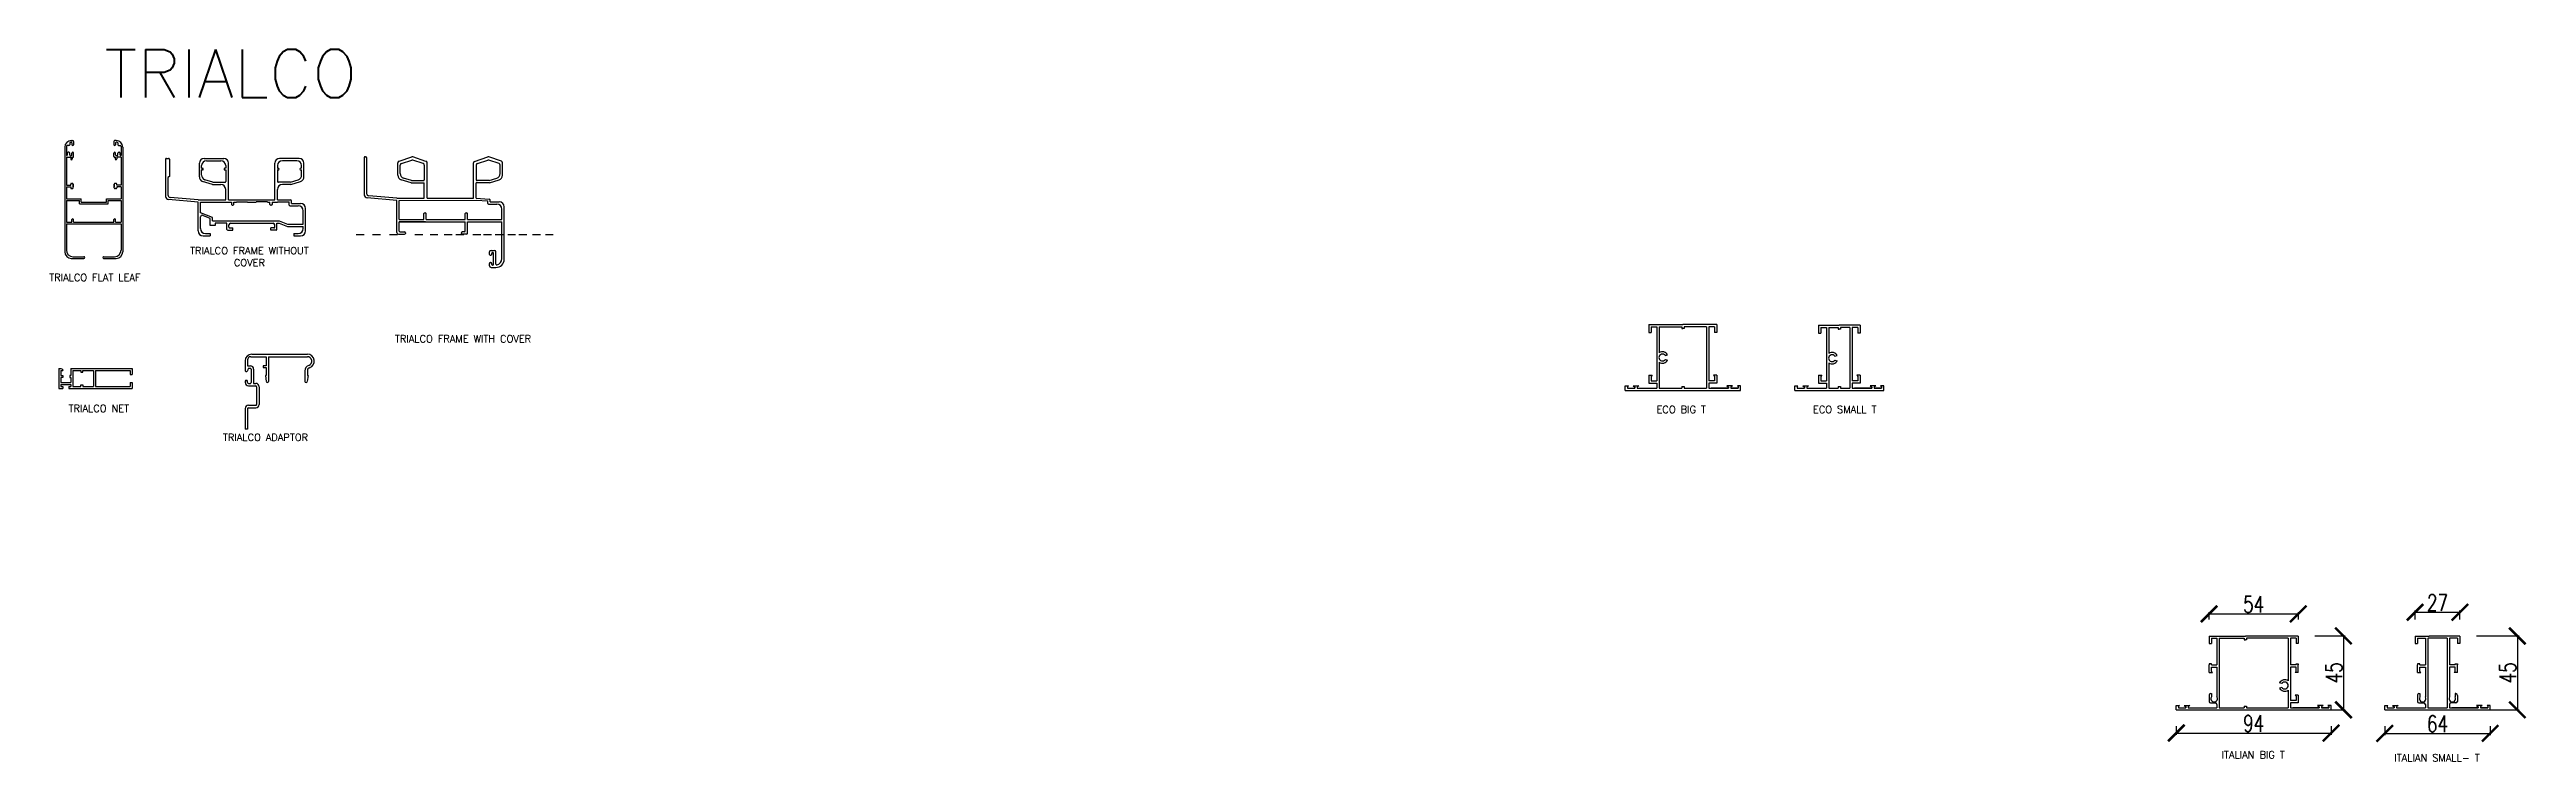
# Model space of a CAD drawing. Header units: millimetres. Extents: x -27371 to -844, y 11365 to 35579.
# Drawn here: x -6557 to -5053, y 14264 to 14696 of the extents above; entities that cross this region are included whole.
import ezdxf

# ---------------------------------------------------------------- set-up
doc = ezdxf.new("R2010")
doc.units = ezdxf.units.MM
doc.layers.get('Defpoints').update_dxf_attribs({"color": 140})
doc.styles.add('Annotative', font='romans.shx')
doc.styles.add('Arch-Dim', font='romans.shx', dxfattribs={"width": 0.75})
doc.dimstyles.new('Annotative-UK', dxfattribs={"dimscale": 0, "dimtxt": 2.5, "dimasz": 1.5, "dimexe": 1.5, "dimexo": 1.5, "dimgap": 0.8, "dimtad": 1, "dimdec": 0, "dimdsep": 46, "dimtxsty": 'Arch-Dim', "dimblk": 'ARCHTICK', "dimcen": 2.5, "dimadec": 1, "dimazin": 2, "dimtfac": 1, "dimtdec": 0, "dimtix": 1, "dimtmove": 2, "dimatfit": 3, "dimfxl": 1, "dimtolj": 1, "dimtzin": 0, "dimarcsym": 0})

msp = doc.modelspace()

# ---------------------------------------------------------------- texts
at = {"attachment_point": 1, "style": 'Annotative'}
for s, insert, char_height, width in [('TRIALCO', (-6523.84, 14696.1), 29.141, 211.0177), ('\\pxqc;TRIALCO FRAME WITHOUT COVER', (-6479.48, 14576.25), 4.3687, 87.4119), ('TRIALCO FLAT LEAF', (-6557.34, 14559.96), 4.3687, 80.0299), ('\\pxqc;TRIALCO FRAME WITH COVER', (-6349.74, 14522.74), 4.3687, 87.4119), ('TRIALCO NET', (-6545.56, 14480.5), 4.3687, 50.1369), ('ECO BIG T', (-5581.34, 14479.87), 4.369, 50.1369), ('ECO SMALL T', (-5486.34, 14479.87), 4.3687, 50.1369), ('TRIALCO ADAPTOR', (-6451.84, 14462.96), 4.3687, 87.4119), ('ITALIAN BIG T', (-5238.23, 14270.3), 4.3687, 50.1369), ('ITALIAN SMALL- T', (-5133.34, 14268.44), 4.3687, 72.623)]:
    msp.add_mtext(s, dxfattribs=dict(at, insert=insert, char_height=char_height, width=width))

# ---------------------------------------------------------------- blocks, each defined once
blk = doc.blocks.new('trialco leaf')
at = {"color": 3}
for p, q in [((-26.3, 0), (-25.4, 0)), ((0.9, 0), (0, 0)), ((-30.3, -4), (-30.3, -67.5)), ((-29.3, -3.55), (-29.3, -9.19)), ((-29.3, -10.2), (-29.3, -27.1)), ((-29.3, -10.2), (-26.7, -10.2)), ((-27.8, -3.05), (-28.8, -3.05)), ((-28.7, -8.7), (-28.7, -7.65)), ((-27.8, -7.15), (-28.2, -7.15)), ((-27.3, -1.5), (-27.3, -2.55)), ((-27.3, -8.7), (-27.3, -7.65)), ((-26.8, -1), (-26.4, -1)), ((-26.8, -9.2), (-26.4, -9.2)), ((-26.7, -10.2), (-26.7, -11.2)), ((-26.2, -11.7), (-26.2, -11.7)), ((-25.9, -1.5), (-25.9, -2.55)), ((-25.9, -8.7), (-25.9, -7.65)), ((-25.7, -10.2), (-25.4, -10.2)), ((-25.7, -10.2), (-25.7, -11.2)), ((-25.4, -3.05), (-25.4, -3.05)), ((-25.4, -7.15), (-25.4, -7.15)), ((-24.9, -0.5), (-24.9, -2.55)), ((-24.9, -9.7), (-24.9, -7.65)), ((-0.5, -0.5), (-0.5, -2.55)), ((-0.5, -9.7), (-0.5, -7.65)), ((0, -3.05), (0, -3.05)), ((0, -7.15), (0, -7.15)), ((0.3, -10.2), (0, -10.2)), ((0.3, -10.2), (0.3, -11.2)), ((0.5, -1.5), (0.5, -2.55)), ((0.5, -8.7), (0.5, -7.65)), ((0.8, -11.7), (0.8, -11.7)), ((1.4, -1), (1, -1)), ((1.4, -9.2), (1, -9.2)), ((3.9, -10.2), (1.3, -10.2)), ((1.3, -10.2), (1.3, -11.2)), ((1.9, -1.5), (1.9, -2.55)), ((1.9, -8.7), (1.9, -7.65)), ((2.4, -3.05), (3.4, -3.05)), ((2.4, -7.15), (2.8, -7.15)), ((3.3, -8.7), (3.3, -7.65)), ((3.9, -3.55), (3.9, -9.19)), ((3.9, -10.2), (3.9, -27.1)), ((4.9, -4), (4.9, -67.5)), ((-29.3, -27.1), (-26.7, -27.1)), ((-29.3, -28.1), (-29.3, -35.4)), ((-29.3, -28.1), (-26.7, -28.1)), ((-26.7, -27.1), (-26.7, -26.5)), ((-26.7, -28.1), (-26.7, -28.7)), ((-26.2, -26), (-25.7, -26)), ((-26.2, -29.2), (-25.7, -29.2)), ((-25.2, -26.5), (-25.2, -28.1)), ((-25.2, -28.7), (-25.2, -26.5)), ((-0.2, -26.5), (-0.2, -28.1)), ((-0.2, -28.7), (-0.2, -26.5)), ((0.8, -26), (0.3, -26)), ((0.8, -29.2), (0.3, -29.2)), ((1.3, -27.1), (1.3, -26.5)), ((3.9, -27.1), (1.3, -27.1)), ((3.9, -28.1), (1.3, -28.1)), ((1.3, -28.1), (1.3, -28.7)), ((3.9, -28.1), (3.9, -35.4)), ((-29.3, -35.4), (-20.4, -35.4)), ((-29.3, -36.4), (-29.3, -49.5)), ((-29.3, -36.4), (-21.4, -36.4)), ((-21.4, -38.4), (-21.4, -36.4)), ((-21.4, -38.4), (-4, -38.4)), ((-20.4, -37.4), (-20.4, -35.4)), ((-20.4, -37.4), (-5, -37.4)), ((-5, -35.4), (3.9, -35.4)), ((-5, -37.4), (-5, -35.4)), ((-4, -36.4), (3.9, -36.4)), ((-4, -38.4), (-4, -36.4)), ((3.9, -36.4), (3.9, -49.5)), ((-29.3, -49.5), (-26, -49.5)), ((-29.3, -50.5), (-29.3, -66.5)), ((-29.3, -50.5), (3.9, -50.5)), ((-26, -49.5), (-26, -48)), ((-25.5, -47.5), (-25.5, -47.5)), ((-25, -49.5), (-25, -48)), ((-25, -49.5), (-0.4, -49.5)), ((-0.4, -49.5), (-0.4, -48)), ((0.1, -47.5), (0.1, -47.5)), ((0.6, -49.5), (0.6, -48)), ((0.6, -49.5), (3.9, -49.5)), ((3.9, -50.5), (3.9, -66.5)), ((-26.3, -71.5), (-18.7, -71.5)), ((-25.3, -70.5), (-18.7, -70.5)), ((-18.2, -71), (-18.2, -71)), ((-7.2, -71), (-7.2, -71)), ((-6.7, -70.5), (-0.1, -70.5)), ((-6.7, -71.5), (0.9, -71.5))]:
    blk.add_line(p, q, dxfattribs=at)
for centre, radius, start, end in [((-26.3, -4), 4, 90, 180), ((-25.4, -0.5), 0.5, 0, 90), ((0, -0.5), 0.5, 90, 180), ((0.9, -4), 4, 0, 90), ((-28.8, -3.55), 0.5, 90, 180), ((-29.2, -8.7), 0.5, 258.46304, 0), ((-28.2, -7.65), 0.5, 90, 180), ((-27.8, -2.55), 0.5, 270, 0), ((-27.8, -7.65), 0.5, 0, 90), ((-26.8, -1.5), 0.5, 90, 180), ((-26.8, -8.7), 0.5, 180, 270), ((-26.2, -11.2), 0.5, 180, 270), ((-26.4, -1.5), 0.5, 0, 90), ((-26.4, -8.7), 0.5, 270, 0), ((-26.2, -11.2), 0.5, 270, 0), ((-25.4, -2.55), 0.5, 180, 270), ((-25.4, -7.65), 0.5, 90, 180), ((-25.4, -2.55), 0.5, 270, 0), ((-25.4, -7.65), 0.5, 0, 90), ((-25.4, -9.7), 0.5, 270, 0), ((0, -2.55), 0.5, 180, 270), ((0, -7.65), 0.5, 90, 180), ((0, -9.7), 0.5, 180, 270), ((0, -2.55), 0.5, 270, 0), ((0, -7.65), 0.5, 0, 90), ((0.8, -11.2), 0.5, 180, 270), ((1, -1.5), 0.5, 90, 180), ((1, -8.7), 0.5, 180, 270), ((0.8, -11.2), 0.5, 270, 0), ((1.4, -1.5), 0.5, 0, 90), ((1.4, -8.7), 0.5, 270, 0), ((2.4, -2.55), 0.5, 180, 270), ((2.4, -7.65), 0.5, 90, 180), ((2.8, -7.65), 0.5, 0, 90), ((3.8, -8.7), 0.5, 180, 281.53696), ((3.4, -3.55), 0.5, 0, 90), ((-26.2, -26.5), 0.5, 90, 180), ((-26.2, -28.7), 0.5, 180, 270), ((-25.7, -26.5), 0.5, 0, 90), ((-25.7, -28.7), 0.5, 270, 0), ((0.3, -26.5), 0.5, 90, 180), ((0.3, -28.7), 0.5, 180, 270), ((0.8, -26.5), 0.5, 0, 90), ((0.8, -28.7), 0.5, 270, 0), ((-25.5, -48), 0.5, 90, 180), ((-25.5, -48), 0.5, 0, 90), ((0.1, -48), 0.5, 90, 180), ((0.1, -48), 0.5, 0, 90), ((-26.3, -67.5), 4, 180, 270), ((-25.3, -66.5), 4, 180, 270), ((-18.7, -71), 0.5, 0, 90), ((-18.7, -71), 0.5, 270, 0), ((-6.7, -71), 0.5, 90, 180), ((-6.7, -71), 0.5, 180, 270), ((-0.1, -66.5), 4, 270, 0), ((0.9, -67.5), 4, 270, 0)]:
    blk.add_arc(centre, radius, start, end, dxfattribs=at)
blk = doc.blocks.new('TRIALCO NET')
at = {"color": 2}
for p, q in [((-44.5, 3.6), (-44.5, -8.5)), ((-44.5, 3.6), (-43.3, 3.6)), ((-43.3, 3.6), (-42.3, 3.2)), ((-43.3, 2.4), (-43.3, -0.6)), ((-43.3, 2.4), (-42.1, 2.4)), ((-42.1, 2.6), (-42.1, 2.4)), ((-37.3, 3.6), (0, 3.6)), ((-37.3, 3.6), (-37.3, -0.6)), ((-36.1, 2.4), (-31.3, 2.4)), ((-36.1, 2.4), (-36.1, -7.3)), ((-30.1, 2.4), (-23.6, 2.4)), ((-23.6, 2.4), (-23.6, -7.3)), ((-22.4, 2.4), (-22.4, -7.3)), ((-22.4, 2.4), (-1.2, 2.4)), ((-1.2, 2.4), (-1.2, 0)), ((-1.2, 0), (0, 0)), ((0, 3.6), (0, 0)), ((-44.5, -8.5), (-42.1, -8.5)), ((-43.3, -1.8), (-43.3, -4.9)), ((-43.3, -4.9), (-37.3, -4.9)), ((-43.3, -6.1), (-43.3, -7.3)), ((-43.3, -6.1), (-37.3, -6.1)), ((-43.3, -7.3), (-42.1, -7.3)), ((-42.1, -7.3), (-42.1, -8.5)), ((-38.5, -7.3), (-37.3, -7.3)), ((-38.5, -7.3), (-38.5, -8.5)), ((-38.5, -8.5), (0, -8.5)), ((-37.3, -1.8), (-37.3, -4.9)), ((-37.3, -6.1), (-37.3, -7.3)), ((-36.1, -7.3), (-31.3, -7.3)), ((-30.1, -7.3), (-23.6, -7.3)), ((-22.4, -7.3), (-1.2, -7.3)), ((-1.2, -4.9), (-1.2, -7.3)), ((-1.2, -4.9), (0, -4.9)), ((0, -4.9), (0, -8.5))]:
    blk.add_line(p, q, dxfattribs=at)
for points in [[(-31.3, 2.4), (-31.3, 1.4), (-30.1, 1.4), (-30.1, 2.4)], [(-43.3, -0.6), (-42.1, -0.6), (-42.1, -1.8), (-43.3, -1.8)], [(-37.3, -0.6), (-38, -0.6), (-38, -1.8), (-37.3, -1.8)], [(-31.3, -7.3), (-31.3, -6.3), (-30.1, -6.3), (-30.1, -7.3)]]:
    blk.add_lwpolyline(points, dxfattribs=at)
blk.add_arc((-43.2, 2.6), 1.09, 359.3357, 33.1171, dxfattribs=at)
blk = doc.blocks.new('_ArchTick')
at = {"color": 0, "linetype": 'ByBlock', "const_width": 0.15}
blk.add_lwpolyline([(-0.5, -0.5), (0.5, 0.5)], dxfattribs=at)
blk = doc.blocks.new('*D73')
at = {"color": 0, "lineweight": -2, "ltscale": 1.3, "transparency": 16777216}
for p, q in [((-5245.8, 14350.2), (-5245.8, 14354.6)), ((-5245.8, 14353.6), (-5191.6, 14353.6)), ((-5191.6, 14350.2), (-5191.6, 14354.6))]:
    blk.add_line(p, q, dxfattribs=at)
at = {"layer": 'Defpoints', "color": 0, "ltscale": 1.3, "transparency": 16777216}
for p in [(-5191.6, 14353.6), (-5245.8, 14340.2), (-5191.6, 14340.2)]:
    blk.add_point(p, dxfattribs=at)
at = {"color": 0, "lineweight": -2, "ltscale": 1.3, "transparency": 16777216, "xscale": 10, "yscale": 10, "zscale": 10, "rotation": 180}
blk.add_blockref('_ArchTick', (-5245.8, 14353.6), dxfattribs=at)
at = {"color": 0, "lineweight": -2, "ltscale": 1.3, "transparency": 16777216, "xscale": 10, "yscale": 10, "zscale": 10}
blk.add_blockref('_ArchTick', (-5191.6, 14353.6), dxfattribs=at)
at = {"color": 0, "ltscale": 1.3, "transparency": 16777216, "insert": (-5218.7, 14359.4), "char_height": 10, "attachment_point": 5, "style": 'Arch-Dim'}
blk.add_mtext('\\A1;54', dxfattribs=at)
blk = doc.blocks.new('*D74')
at = {"color": 0, "lineweight": -2, "ltscale": 1.3, "transparency": 16777216}
for p, q in [((-5265.7, 14285.4), (-5265.7, 14280.3)), ((-5265.7, 14281.3), (-5171.7, 14281.3)), ((-5171.7, 14285.4), (-5171.7, 14280.3))]:
    blk.add_line(p, q, dxfattribs=at)
at = {"layer": 'Defpoints', "color": 0, "ltscale": 1.3, "transparency": 16777216}
for p in [(-5265.7, 14295.4), (-5171.7, 14295.4), (-5171.7, 14281.3)]:
    blk.add_point(p, dxfattribs=at)
at = {"color": 0, "lineweight": -2, "ltscale": 1.3, "transparency": 16777216, "xscale": 10, "yscale": 10, "zscale": 10, "rotation": 180}
blk.add_blockref('_ArchTick', (-5265.7, 14281.3), dxfattribs=at)
at = {"color": 0, "lineweight": -2, "ltscale": 1.3, "transparency": 16777216, "xscale": 10, "yscale": 10, "zscale": 10}
blk.add_blockref('_ArchTick', (-5171.7, 14281.3), dxfattribs=at)
at = {"color": 0, "ltscale": 1.3, "transparency": 16777216, "insert": (-5218.7, 14287.1), "char_height": 10, "attachment_point": 5, "style": 'Arch-Dim'}
blk.add_mtext('\\A1;94', dxfattribs=at)
blk = doc.blocks.new('*D75')
at = {"color": 0, "lineweight": -2, "ltscale": 1.3, "transparency": 16777216}
for p, q in [((-5139.1, 14285.4), (-5139.1, 14280.1)), ((-5139.1, 14281.1), (-5075.1, 14281.1)), ((-5075.1, 14285.4), (-5075.1, 14280.1))]:
    blk.add_line(p, q, dxfattribs=at)
at = {"layer": 'Defpoints', "color": 0, "ltscale": 1.3, "transparency": 16777216}
for p in [(-5139.1, 14295.4), (-5075.1, 14295.4), (-5075.1, 14281.1)]:
    blk.add_point(p, dxfattribs=at)
at = {"color": 0, "lineweight": -2, "ltscale": 1.3, "transparency": 16777216, "xscale": 10, "yscale": 10, "zscale": 10, "rotation": 180}
blk.add_blockref('_ArchTick', (-5139.1, 14281.1), dxfattribs=at)
at = {"color": 0, "lineweight": -2, "ltscale": 1.3, "transparency": 16777216, "xscale": 10, "yscale": 10, "zscale": 10}
blk.add_blockref('_ArchTick', (-5075.1, 14281.1), dxfattribs=at)
at = {"color": 0, "ltscale": 1.3, "transparency": 16777216, "insert": (-5107.1, 14286.9), "char_height": 10, "attachment_point": 5, "style": 'Arch-Dim'}
blk.add_mtext('\\A1;64', dxfattribs=at)
blk = doc.blocks.new('*D76')
at = {"color": 0, "lineweight": -2, "ltscale": 1.3, "transparency": 16777216}
for p, q in [((-5120.7, 14350.2), (-5120.7, 14355.6)), ((-5120.7, 14354.6), (-5093.5, 14354.6)), ((-5093.5, 14350.2), (-5093.5, 14355.6))]:
    blk.add_line(p, q, dxfattribs=at)
at = {"layer": 'Defpoints', "color": 0, "ltscale": 1.3, "transparency": 16777216}
for p in [(-5093.5, 14354.6), (-5120.7, 14340.2), (-5093.5, 14340.2)]:
    blk.add_point(p, dxfattribs=at)
at = {"color": 0, "lineweight": -2, "ltscale": 1.3, "transparency": 16777216, "xscale": 10, "yscale": 10, "zscale": 10, "rotation": 180}
blk.add_blockref('_ArchTick', (-5120.7, 14354.6), dxfattribs=at)
at = {"color": 0, "lineweight": -2, "ltscale": 1.3, "transparency": 16777216, "xscale": 10, "yscale": 10, "zscale": 10}
blk.add_blockref('_ArchTick', (-5093.5, 14354.6), dxfattribs=at)
at = {"color": 0, "ltscale": 1.3, "transparency": 16777216, "insert": (-5107.1, 14360.4), "char_height": 10, "attachment_point": 5, "style": 'Arch-Dim'}
blk.add_mtext('\\A1;27', dxfattribs=at)
blk = doc.blocks.new('*D77')
at = {"color": 0, "lineweight": -2, "ltscale": 1.3, "transparency": 16777216}
for p, q in [((-5083.5, 14340.2), (-5057.6, 14340.2)), ((-5058.6, 14340.2), (-5058.6, 14295.4)), ((-5083.5, 14295.4), (-5057.6, 14295.4))]:
    blk.add_line(p, q, dxfattribs=at)
at = {"layer": 'Defpoints', "color": 0, "ltscale": 1.3, "transparency": 16777216}
for p in [(-5093.5, 14340.2), (-5093.5, 14295.4), (-5058.6, 14295.4)]:
    blk.add_point(p, dxfattribs=at)
at = {"color": 0, "lineweight": -2, "ltscale": 1.3, "transparency": 16777216, "xscale": 10, "yscale": 10, "zscale": 10}
for p, rotation in [((-5058.6, 14340.2), 90), ((-5058.6, 14295.4), 270)]:
    blk.add_blockref('_ArchTick', p, dxfattribs=dict(at, rotation=rotation))
at = {"color": 0, "ltscale": 1.3, "transparency": 16777216, "insert": (-5064.4, 14317.8), "char_height": 10, "attachment_point": 5, "rotation": 90, "style": 'Arch-Dim'}
blk.add_mtext('\\A1;45', dxfattribs=at)
blk = doc.blocks.new('*D78')
at = {"color": 0, "lineweight": -2, "ltscale": 1.3, "transparency": 16777216}
for p, q in [((-5181.6, 14340.2), (-5163.2, 14340.2)), ((-5164.2, 14340.2), (-5164.2, 14295.4)), ((-5181.6, 14295.4), (-5163.2, 14295.4))]:
    blk.add_line(p, q, dxfattribs=at)
at = {"layer": 'Defpoints', "color": 0, "ltscale": 1.3, "transparency": 16777216}
for p in [(-5191.6, 14340.2), (-5191.6, 14295.4), (-5164.2, 14295.4)]:
    blk.add_point(p, dxfattribs=at)
at = {"color": 0, "lineweight": -2, "ltscale": 1.3, "transparency": 16777216, "xscale": 10, "yscale": 10, "zscale": 10}
for p, rotation in [((-5164.2, 14340.2), 90), ((-5164.2, 14295.4), 270)]:
    blk.add_blockref('_ArchTick', p, dxfattribs=dict(at, rotation=rotation))
at = {"color": 0, "ltscale": 1.3, "transparency": 16777216, "insert": (-5170, 14317.8), "char_height": 10, "attachment_point": 5, "rotation": 90, "style": 'Arch-Dim'}
blk.add_mtext('\\A1;45', dxfattribs=at)

# ---------------------------------------------------------------- dimensions: what is measured, and where the dimension line sits
at = {"ltscale": 1.3}
for base, p1, p2, picture, middle in [((-5191.61, 14353.63), (-5245.81, 14340.16), (-5191.61, 14340.16), '*D73', (-5218.71, 14359.43)), ((-5093.53, 14354.62), (-5120.73, 14340.16), (-5093.53, 14340.16), '*D76', (-5107.13, 14360.42)), ((-5171.71, 14281.28), (-5265.71, 14295.36), (-5171.71, 14295.36), '*D74', (-5218.71, 14287.08)), ((-5075.13, 14281.1), (-5139.13, 14295.36), (-5075.13, 14295.36), '*D75', (-5107.13, 14286.9))]:
    dim = msp.add_linear_dim(base=base, p1=p1, p2=p2, dimstyle='Annotative-UK', override={"dimtxt": 10, "dimasz": 10, "dimexe": 1, "dimexo": 10, "dimzin": 3}, dxfattribs=at)
    dim.commit()
    dim.dimension.update_dxf_attribs({"geometry": picture, "text_midpoint": middle})
for base, p1, p2, picture, middle in [((-5164.21, 14295.36), (-5191.61, 14340.16), (-5191.61, 14295.36), '*D78', (-5170.01, 14317.76)), ((-5058.6, 14295.36), (-5093.53, 14340.16), (-5093.53, 14295.36), '*D77', (-5064.4, 14317.76))]:
    dim = msp.add_linear_dim(base=base, p1=p1, p2=p2, angle=90, dimstyle='Annotative-UK', override={"dimtxt": 10, "dimasz": 10, "dimexe": 1, "dimexo": 10, "dimzin": 3}, dxfattribs=at)
    dim.commit()
    dim.dimension.update_dxf_attribs({"geometry": picture, "text_midpoint": middle})

# ---------------------------------------------------------------- linework, layer by layer
for p, q in [((-6486.68, 14629.56), (-6486.68, 14607.02)), ((-6486.18, 14630.06), (-6484.88, 14630.06)), ((-6484.38, 14629.56), (-6484.38, 14619.06)), ((-6466.18, 14618.87), (-6466.18, 14627.16)), ((-6464.78, 14624.06), (-6464.78, 14625.76)), ((-6464.78, 14624.06), (-6464.28, 14624.06)), ((-6464.78, 14619.88), (-6464.78, 14623.06)), ((-6464.28, 14623.06), (-6464.78, 14623.06)), ((-6463.78, 14623.56), (-6463.78, 14623.56)), ((-6463.28, 14630.06), (-6451.38, 14630.06)), ((-6461.88, 14628.66), (-6453.08, 14628.66)), ((-6451.18, 14623.56), (-6451.18, 14623.56)), ((-6450.18, 14624.06), (-6450.68, 14624.06)), ((-6450.68, 14623.06), (-6450.18, 14623.06)), ((-6450.18, 14625.76), (-6450.18, 14624.06)), ((-6450.18, 14623.06), (-6450.18, 14616.06)), ((-6448.48, 14604.86), (-6448.48, 14627.16)), ((-6420.38, 14604.86), (-6420.38, 14627.16)), ((-6418.68, 14625.76), (-6418.68, 14624.06)), ((-6418.68, 14624.06), (-6418.18, 14624.06)), ((-6418.18, 14623.06), (-6418.68, 14623.06)), ((-6418.68, 14623.06), (-6418.68, 14616.06)), ((-6417.68, 14623.56), (-6417.68, 14623.56)), ((-6405.58, 14630.06), (-6417.48, 14630.06)), ((-6406.98, 14628.66), (-6415.78, 14628.66)), ((-6405.08, 14623.56), (-6405.08, 14623.56)), ((-6404.08, 14624.06), (-6404.58, 14624.06)), ((-6404.58, 14623.06), (-6404.08, 14623.06)), ((-6404.08, 14624.06), (-6404.08, 14625.76)), ((-6404.08, 14619.88), (-6404.08, 14623.06)), ((-6402.68, 14618.87), (-6402.68, 14627.16)), ((-6366.07, 14630.55), (-6366.07, 14608.01)), ((-6365.57, 14631.05), (-6365.17, 14631.05)), ((-6364.67, 14630.55), (-6364.67, 14608.84)), ((-6345.57, 14619.85), (-6345.57, 14627.42)), ((-6344.88, 14628.37), (-6337.18, 14630.9)), ((-6344.17, 14620.87), (-6344.17, 14626.01)), ((-6344.17, 14620.87), (-6344.17, 14624.05)), ((-6343.47, 14626.97), (-6337.17, 14628.95)), ((-6330.27, 14626.97), (-6336.57, 14628.95)), ((-6328.56, 14628.27), (-6336.56, 14630.9)), ((-6329.57, 14626.01), (-6329.57, 14617.05)), ((-6327.87, 14605.85), (-6327.87, 14627.32)), ((-6299.77, 14605.85), (-6299.77, 14627.32)), ((-6299.08, 14628.27), (-6291.08, 14630.9)), ((-6298.07, 14626.01), (-6298.07, 14617.05)), ((-6297.37, 14626.97), (-6291.07, 14628.95)), ((-6284.17, 14626.97), (-6290.47, 14628.95)), ((-6282.76, 14628.37), (-6290.46, 14630.9)), ((-6283.47, 14620.87), (-6283.47, 14626.01)), ((-6283.47, 14620.87), (-6283.47, 14624.05)), ((-6282.07, 14619.85), (-6282.07, 14627.42)), ((-6484.38, 14619.06), (-6485.28, 14618.37)), ((-6485.28, 14618.37), (-6485.28, 14607.85)), ((-6466.88, 14603.46), (-6484.85, 14605.03)), ((-6466.82, 14604.86), (-6483.91, 14606.35)), ((-6466.82, 14604.86), (-6465.48, 14604.86)), ((-6466.82, 14604.86), (-6466.18, 14604.86)), ((-6465.48, 14604.86), (-6450.18, 14604.86)), ((-6458.18, 14614.16), (-6464.18, 14616.11)), ((-6457.96, 14615.56), (-6462.78, 14617.13)), ((-6458.18, 14614.16), (-6453.08, 14614.16)), ((-6457.96, 14615.56), (-6450.68, 14615.56)), ((-6450.18, 14604.86), (-6450.18, 14611.26)), ((-6448.48, 14604.86), (-6420.38, 14604.86)), ((-6418.68, 14604.86), (-6418.68, 14611.26)), ((-6418.68, 14604.86), (-6410.78, 14604.86)), ((-6410.9, 14615.56), (-6418.18, 14615.56)), ((-6410.68, 14614.16), (-6415.78, 14614.16)), ((-6410.9, 14615.56), (-6406.08, 14617.13)), ((-6410.68, 14614.16), (-6404.68, 14616.11)), ((-6346.27, 14604.45), (-6364.25, 14606.02)), ((-6346.21, 14605.85), (-6363.3, 14607.34)), ((-6346.21, 14605.85), (-6344.87, 14605.85)), ((-6346.21, 14605.85), (-6345.57, 14605.85)), ((-6344.87, 14605.85), (-6329.57, 14605.85)), ((-6344.87, 14604.45), (-6298.07, 14604.75)), ((-6337.57, 14615.15), (-6343.57, 14617.1)), ((-6337.35, 14616.55), (-6342.17, 14618.11)), ((-6337.57, 14615.15), (-6329.57, 14615.15)), ((-6337.35, 14616.55), (-6330.07, 14616.55)), ((-6329.57, 14605.85), (-6329.57, 14615.15)), ((-6327.87, 14605.85), (-6299.77, 14605.85)), ((-6298.07, 14605.85), (-6298.07, 14615.15)), ((-6290.07, 14615.15), (-6298.07, 14615.15)), ((-6298.07, 14605.85), (-6290.17, 14605.35)), ((-6298.07, 14604.75), (-6291.07, 14604.25)), ((-6290.29, 14616.55), (-6297.57, 14616.55)), ((-6290.29, 14616.55), (-6285.48, 14618.11)), ((-6290.07, 14615.15), (-6284.08, 14617.1)), ((-6289.67, 14603.65), (-6289.67, 14604.85)), ((-6466.88, 14586.06), (-6466.88, 14603.46)), ((-6465.48, 14603.46), (-6446.68, 14603.46)), ((-6465.48, 14597.06), (-6465.48, 14603.46)), ((-6458.28, 14594.14), (-6465.48, 14597.06)), ((-6465.48, 14587.46), (-6465.48, 14594.54)), ((-6459.68, 14593.56), (-6464.08, 14595.46)), ((-6459.68, 14592.06), (-6459.68, 14593.56)), ((-6459.68, 14589.26), (-6459.68, 14592.06)), ((-6458.28, 14592.06), (-6458.28, 14594.14)), ((-6458.28, 14592.06), (-6417.68, 14592.06)), ((-6449.48, 14590.66), (-6456.48, 14590.66)), ((-6456.48, 14590.66), (-6456.48, 14589.26)), ((-6449.48, 14586.96), (-6449.48, 14590.66)), ((-6448.18, 14588.36), (-6448.18, 14589.66)), ((-6447.18, 14590.66), (-6421.38, 14590.66)), ((-6446.68, 14603.46), (-6446.68, 14602.16)), ((-6446.18, 14601.66), (-6445.78, 14601.66)), ((-6445.28, 14603.46), (-6443.68, 14603.46)), ((-6445.28, 14602.16), (-6445.28, 14603.46)), ((-6443.68, 14603.76), (-6436.88, 14603.76)), ((-6443.68, 14603.46), (-6443.68, 14603.76)), ((-6436.88, 14603.46), (-6436.88, 14603.76)), ((-6436.88, 14603.46), (-6431.68, 14603.46)), ((-6424.88, 14603.76), (-6431.68, 14603.76)), ((-6431.68, 14603.46), (-6431.68, 14603.76)), ((-6424.88, 14603.46), (-6424.88, 14603.76)), ((-6424.88, 14603.46), (-6423.28, 14603.46)), ((-6423.28, 14602.16), (-6423.28, 14603.46)), ((-6422.38, 14601.66), (-6422.78, 14601.66)), ((-6421.88, 14603.46), (-6418.68, 14603.46)), ((-6421.88, 14603.46), (-6421.88, 14602.16)), ((-6420.38, 14588.36), (-6420.38, 14589.66)), ((-6419.08, 14586.96), (-6419.08, 14590.66)), ((-6419.08, 14590.66), (-6417.68, 14590.66)), ((-6418.68, 14603.76), (-6411.68, 14603.76)), ((-6418.68, 14603.76), (-6418.68, 14603.46)), ((-6417.68, 14592.06), (-6412.68, 14590.06)), ((-6417.68, 14590.66), (-6412.68, 14588.66)), ((-6412.68, 14590.06), (-6403.08, 14590.06)), ((-6411.68, 14601.76), (-6411.68, 14603.76)), ((-6411.18, 14601.26), (-6406.08, 14601.26)), ((-6410.28, 14602.66), (-6410.28, 14604.36)), ((-6410.28, 14602.66), (-6404.68, 14602.66)), ((-6403.08, 14590.06), (-6403.08, 14598.26)), ((-6401.68, 14586.06), (-6401.68, 14599.66)), ((-6346.27, 14585.05), (-6346.27, 14604.45)), ((-6344.87, 14593.05), (-6344.87, 14604.45)), ((-6344.87, 14593.05), (-6344.87, 14595.53)), ((-6344.87, 14593.05), (-6329.87, 14593.05)), ((-6344.87, 14585.95), (-6344.87, 14591.65)), ((-6344.87, 14591.65), (-6304.67, 14591.65)), ((-6328.87, 14591.65), (-6344.87, 14591.65)), ((-6329.87, 14593.05), (-6329.87, 14596.55)), ((-6329.37, 14597.05), (-6328.97, 14597.05)), ((-6328.47, 14593.05), (-6328.47, 14596.55)), ((-6328.47, 14593.05), (-6304.77, 14593.05)), ((-6304.77, 14593.05), (-6304.77, 14596.55)), ((-6304.67, 14585.95), (-6304.67, 14591.65)), ((-6304.27, 14597.05), (-6303.87, 14597.05)), ((-6303.37, 14593.05), (-6303.37, 14596.55)), ((-6303.37, 14593.05), (-6282.47, 14593.05)), ((-6303.37, 14584.55), (-6303.37, 14591.65)), ((-6303.37, 14591.65), (-6282.47, 14591.65)), ((-6291.07, 14602.75), (-6291.07, 14604.25)), ((-6290.57, 14602.25), (-6285.47, 14602.25)), ((-6289.67, 14603.65), (-6284.07, 14603.65)), ((-6282.47, 14593.05), (-6282.47, 14599.25)), ((-6282.47, 14593.05), (-6282.47, 14599.25)), ((-6282.47, 14569.25), (-6282.47, 14591.65)), ((-6282.47, 14591.05), (-6282.47, 14591.65)), ((-6281.07, 14568.85), (-6281.07, 14600.65)), ((-6463.88, 14583.06), (-6459.68, 14583.06)), ((-6462.48, 14584.46), (-6459.68, 14584.46)), ((-6456.48, 14589.26), (-6459.68, 14589.26)), ((-6459.68, 14584.46), (-6459.68, 14583.06)), ((-6448.98, 14586.46), (-6445.78, 14586.46)), ((-6447.68, 14587.86), (-6445.78, 14587.86)), ((-6445.78, 14586.46), (-6445.78, 14587.86)), ((-6422.78, 14586.46), (-6422.78, 14587.86)), ((-6420.88, 14587.86), (-6422.78, 14587.86)), ((-6419.58, 14586.46), (-6422.78, 14586.46)), ((-6412.68, 14588.66), (-6403.08, 14588.66)), ((-6408.88, 14584.46), (-6406.08, 14584.46)), ((-6408.88, 14584.46), (-6408.88, 14583.06)), ((-6408.88, 14583.06), (-6404.68, 14583.06)), ((-6403.08, 14587.46), (-6403.08, 14588.66)), ((-6370.86, 14583.92), (-6366.08, 14583.92)), ((-6360.95, 14583.92), (-6356.16, 14583.92)), ((-6350.7, 14583.92), (-6345.91, 14583.92)), ((-6345.27, 14584.05), (-6341.57, 14584.05)), ((-6344.37, 14585.45), (-6341.57, 14585.45)), ((-6341.07, 14584.95), (-6341.07, 14584.55)), ((-6335.32, 14583.92), (-6330.53, 14583.92)), ((-6326.09, 14583.92), (-6321.31, 14583.92)), ((-6317.55, 14583.92), (-6312.76, 14583.92)), ((-6310.37, 14583.92), (-6305.59, 14583.92)), ((-6307.07, 14584.55), (-6307.07, 14584.95)), ((-6305.17, 14585.45), (-6306.57, 14585.45)), ((-6303.87, 14584.05), (-6306.57, 14584.05)), ((-6300.12, 14583.92), (-6295.33, 14583.92)), ((-6293.62, 14583.92), (-6288.84, 14583.92)), ((-6286.45, 14583.92), (-6281.66, 14583.92)), ((-6278.93, 14583.92), (-6274.14, 14583.92)), ((-6272.09, 14583.92), (-6267.31, 14583.92)), ((-6263.89, 14583.92), (-6259.11, 14583.92)), ((-6256.03, 14583.92), (-6251.25, 14583.92)), ((-6290.07, 14571.8), (-6290.07, 14573.25)), ((-6290.07, 14564.85), (-6290.07, 14566.3)), ((-6289.57, 14571.3), (-6289.17, 14571.3)), ((-6289.57, 14566.8), (-6289.17, 14566.8)), ((-6289.07, 14574.25), (-6287.07, 14574.25)), ((-6289.07, 14563.85), (-6286.07, 14563.85)), ((-6288.67, 14571.8), (-6288.67, 14572.35)), ((-6288.67, 14565.75), (-6288.67, 14566.3)), ((-6288.17, 14572.85), (-6287.97, 14572.85)), ((-6288.17, 14565.25), (-6287.97, 14565.25)), ((-6287.47, 14565.75), (-6287.47, 14572.35)), ((-6286.07, 14565.86), (-6286.07, 14573.25)), ((-5585.94, 14529.21), (-5565.34, 14529.21)), ((-5585.94, 14529.21), (-5585.94, 14524.41)), ((-5585.94, 14524.41), (-5584.54, 14524.41)), ((-5584.54, 14527.81), (-5581.14, 14527.81)), ((-5584.54, 14527.81), (-5584.54, 14524.41)), ((-5581.14, 14527.81), (-5581.14, 14495.01)), ((-5579.74, 14527.81), (-5566.04, 14527.81)), ((-5579.74, 14527.81), (-5579.74, 14512.09)), ((-5566.04, 14527.81), (-5566.04, 14526.81)), ((-5566.04, 14526.81), (-5565.34, 14526.81)), ((-5544.74, 14529.21), (-5565.34, 14529.21)), ((-5564.64, 14526.81), (-5565.34, 14526.81)), ((-5564.64, 14526.81), (-5565.34, 14526.81)), ((-5564.64, 14527.81), (-5564.64, 14526.81)), ((-5550.94, 14527.81), (-5564.64, 14527.81)), ((-5564.64, 14527.81), (-5564.64, 14526.81)), ((-5550.94, 14527.81), (-5550.94, 14490.61)), ((-5546.14, 14527.81), (-5549.54, 14527.81)), ((-5549.54, 14527.81), (-5549.54, 14495.01)), ((-5546.14, 14527.81), (-5546.14, 14524.41)), ((-5544.74, 14524.41), (-5546.14, 14524.41)), ((-5544.74, 14529.21), (-5544.74, 14524.41)), ((-5482.94, 14528.81), (-5470.34, 14528.81)), ((-5482.94, 14528.81), (-5482.94, 14524.01)), ((-5482.94, 14524.01), (-5481.54, 14524.01)), ((-5481.54, 14527.41), (-5478.14, 14527.41)), ((-5481.54, 14527.41), (-5481.54, 14524.01)), ((-5478.14, 14527.41), (-5478.14, 14495.01)), ((-5476.74, 14527.41), (-5471.04, 14527.41)), ((-5476.74, 14527.41), (-5476.74, 14511.69)), ((-5471.04, 14527.41), (-5471.04, 14526.41)), ((-5471.04, 14526.41), (-5470.34, 14526.41)), ((-5457.74, 14528.81), (-5470.34, 14528.81)), ((-5469.64, 14526.41), (-5470.34, 14526.41)), ((-5469.64, 14526.41), (-5470.34, 14526.41)), ((-5469.64, 14527.41), (-5469.64, 14526.41)), ((-5463.94, 14527.41), (-5469.64, 14527.41)), ((-5469.64, 14527.41), (-5469.64, 14526.41)), ((-5463.94, 14527.41), (-5463.94, 14490.61)), ((-5459.14, 14527.41), (-5462.54, 14527.41)), ((-5462.54, 14527.41), (-5462.54, 14495.01)), ((-5459.14, 14527.41), (-5459.14, 14524.01)), ((-5457.74, 14524.01), (-5459.14, 14524.01)), ((-5457.74, 14528.81), (-5457.74, 14524.01)), ((-6438.4, 14507.21), (-6438.4, 14501.21)), ((-6437.9, 14500.71), (-6437.4, 14500.71)), ((-6436.9, 14507.71), (-6436.9, 14504.21)), ((-6436.9, 14504.21), (-6435.2, 14504.21)), ((-6436.9, 14501.21), (-6436.9, 14501.21)), ((-6436.4, 14502.71), (-6435.2, 14502.71)), ((-6434.9, 14509.71), (-6425.6, 14509.71)), ((-6434.7, 14502.21), (-6434.7, 14494.01)), ((-6434.4, 14511.21), (-6400.6, 14511.21)), ((-6433.2, 14502.21), (-6433.2, 14493.51)), ((-6425.6, 14504.21), (-6427.4, 14504.21)), ((-6427.4, 14504.21), (-6427.4, 14503.21)), ((-6427.4, 14503.21), (-6425.6, 14503.21)), ((-6425.6, 14509.71), (-6425.6, 14504.21)), ((-6425.6, 14503.21), (-6425.6, 14498.21)), ((-6424.1, 14509.71), (-6424.1, 14494.71)), ((-6424.1, 14509.71), (-6400.6, 14509.71)), ((-6402.1, 14501.14), (-6402.1, 14494.71)), ((-6400.6, 14501.14), (-6400.6, 14498.21)), ((-5579.74, 14506.34), (-5579.74, 14505.91)), ((-5579.74, 14505.91), (-5579.74, 14490.61)), ((-5575.98, 14510.36), (-5574.6, 14510.75)), ((-5575.98, 14508.07), (-5574.6, 14507.68)), ((-5550.94, 14505.91), (-5550.94, 14490.61)), ((-5476.74, 14505.94), (-5476.74, 14505.51)), ((-5476.74, 14505.51), (-5476.74, 14490.61)), ((-5472.98, 14509.96), (-5471.6, 14510.35)), ((-5472.98, 14507.67), (-5471.6, 14507.28)), ((-5463.94, 14505.51), (-5463.94, 14490.61)), ((-6438.4, 14494.01), (-6438.4, 14494.01)), ((-6437.9, 14495.51), (-6437.4, 14495.51)), ((-6436.9, 14494.01), (-6436.9, 14494.01)), ((-6436.4, 14493.51), (-6435.2, 14493.51)), ((-6436.4, 14492.01), (-6431.9, 14492.01)), ((-6433.2, 14493.51), (-6431.9, 14493.51)), ((-6431.4, 14491.51), (-6431.4, 14480.71)), ((-6429.9, 14491.51), (-6429.9, 14480.71)), ((-6425.6, 14498.21), (-6426.1, 14498.21)), ((-6426.1, 14498.21), (-6425.53, 14494.55)), ((-6424.85, 14494.01), (-6424.8, 14494.01)), ((-6401.4, 14494.01), (-6401.36, 14494.01)), ((-6401.36, 14494.01), (-6401.4, 14494.01)), ((-6400.1, 14498.21), (-6400.67, 14494.55)), ((-6400.6, 14498.21), (-6400.1, 14498.21)), ((-5600.34, 14489.21), (-5600.34, 14492.01)), ((-5600.34, 14492.01), (-5598.44, 14492.01)), ((-5600.34, 14489.21), (-5530.34, 14489.21)), ((-5599.64, 14492.01), (-5598.44, 14492.01)), ((-5598.44, 14492.01), (-5598.94, 14491.57)), ((-5598.94, 14491.57), (-5598.94, 14490.61)), ((-5598.94, 14490.61), (-5594.54, 14490.61)), ((-5595.54, 14492.01), (-5592.14, 14492.01)), ((-5595.54, 14492.01), (-5594.54, 14491.31)), ((-5594.54, 14491.31), (-5594.54, 14490.61)), ((-5592.14, 14492.01), (-5593.14, 14491.31)), ((-5593.14, 14491.31), (-5593.14, 14490.61)), ((-5593.14, 14490.61), (-5581.14, 14490.61)), ((-5585.94, 14498.41), (-5585.94, 14493.61)), ((-5585.94, 14498.41), (-5583.94, 14498.41)), ((-5585.94, 14493.61), (-5581.14, 14493.61)), ((-5583.94, 14498.41), (-5584.54, 14497.69)), ((-5584.54, 14497.69), (-5584.54, 14495.01)), ((-5584.54, 14495.01), (-5581.14, 14495.01)), ((-5581.14, 14493.61), (-5581.14, 14490.61)), ((-5579.74, 14490.61), (-5566.04, 14490.61)), ((-5566.04, 14491.61), (-5564.64, 14491.61)), ((-5566.04, 14491.61), (-5566.04, 14490.61)), ((-5564.64, 14491.61), (-5564.64, 14490.61)), ((-5564.64, 14490.61), (-5550.94, 14490.61)), ((-5546.14, 14495.01), (-5549.54, 14495.01)), ((-5544.74, 14493.61), (-5549.54, 14493.61)), ((-5549.54, 14493.61), (-5549.54, 14490.61)), ((-5549.54, 14490.61), (-5537.54, 14490.61)), ((-5537.54, 14490.61), (-5548.14, 14490.61)), ((-5544.74, 14498.41), (-5546.74, 14498.41)), ((-5546.74, 14498.41), (-5546.14, 14497.69)), ((-5546.14, 14497.69), (-5546.14, 14495.01)), ((-5544.74, 14498.41), (-5544.74, 14493.61)), ((-5535.14, 14492.01), (-5538.54, 14492.01)), ((-5538.54, 14492.01), (-5537.54, 14491.31)), ((-5537.54, 14491.31), (-5537.54, 14490.61)), ((-5535.14, 14492.01), (-5536.14, 14491.31)), ((-5536.14, 14491.31), (-5536.14, 14490.61)), ((-5536.14, 14490.61), (-5531.74, 14490.61)), ((-5531.74, 14490.61), (-5536.14, 14490.61)), ((-5530.34, 14492.01), (-5532.24, 14492.01)), ((-5531.04, 14492.01), (-5532.24, 14492.01)), ((-5532.24, 14492.01), (-5531.74, 14491.57)), ((-5531.74, 14491.57), (-5531.74, 14490.61)), ((-5530.34, 14489.21), (-5530.34, 14492.01)), ((-5497.34, 14489.21), (-5497.34, 14492.01)), ((-5497.34, 14492.01), (-5495.44, 14492.01)), ((-5497.34, 14489.21), (-5443.34, 14489.21)), ((-5496.64, 14492.01), (-5495.44, 14492.01)), ((-5495.44, 14492.01), (-5495.94, 14491.57)), ((-5495.94, 14491.57), (-5495.94, 14490.61)), ((-5495.94, 14490.61), (-5491.54, 14490.61)), ((-5492.54, 14492.01), (-5489.14, 14492.01)), ((-5492.54, 14492.01), (-5491.54, 14491.31)), ((-5491.54, 14491.31), (-5491.54, 14490.61)), ((-5489.14, 14492.01), (-5490.14, 14491.31)), ((-5490.14, 14491.31), (-5490.14, 14490.61)), ((-5490.14, 14490.61), (-5478.14, 14490.61)), ((-5482.94, 14498.41), (-5482.94, 14493.61)), ((-5482.94, 14498.41), (-5480.94, 14498.41)), ((-5482.94, 14493.61), (-5478.14, 14493.61)), ((-5480.94, 14498.41), (-5481.54, 14497.69)), ((-5481.54, 14497.69), (-5481.54, 14495.01)), ((-5481.54, 14495.01), (-5478.14, 14495.01)), ((-5478.14, 14493.61), (-5478.14, 14490.61)), ((-5476.74, 14490.61), (-5471.04, 14490.61)), ((-5471.04, 14491.61), (-5469.64, 14491.61)), ((-5471.04, 14491.61), (-5471.04, 14490.61)), ((-5469.64, 14491.61), (-5469.64, 14490.61)), ((-5469.64, 14490.61), (-5463.94, 14490.61)), ((-5459.14, 14495.01), (-5462.54, 14495.01)), ((-5457.74, 14493.61), (-5462.54, 14493.61)), ((-5462.54, 14493.61), (-5462.54, 14490.61)), ((-5462.54, 14490.61), (-5450.54, 14490.61)), ((-5450.54, 14490.61), (-5461.14, 14490.61)), ((-5457.74, 14498.41), (-5459.74, 14498.41)), ((-5459.74, 14498.41), (-5459.14, 14497.69)), ((-5459.14, 14497.69), (-5459.14, 14495.01)), ((-5457.74, 14498.41), (-5457.74, 14493.61)), ((-5448.14, 14492.01), (-5451.54, 14492.01)), ((-5451.54, 14492.01), (-5450.54, 14491.31)), ((-5450.54, 14491.31), (-5450.54, 14490.61)), ((-5448.14, 14492.01), (-5449.14, 14491.31)), ((-5449.14, 14491.31), (-5449.14, 14490.61)), ((-5449.14, 14490.61), (-5444.74, 14490.61)), ((-5444.74, 14490.61), (-5449.14, 14490.61)), ((-5443.34, 14492.01), (-5445.24, 14492.01)), ((-5444.04, 14492.01), (-5445.24, 14492.01)), ((-5445.24, 14492.01), (-5444.74, 14491.57)), ((-5444.74, 14491.57), (-5444.74, 14490.61)), ((-5443.34, 14489.21), (-5443.34, 14492.01)), ((-6438.4, 14478.21), (-6438.4, 14465.71)), ((-6436.9, 14478.21), (-6436.9, 14465.71)), ((-6436.4, 14480.21), (-6431.9, 14480.21)), ((-6436.4, 14478.71), (-6431.9, 14478.71)), ((-6436.9, 14465.71), (-6438.4, 14465.71)), ((-5245.81, 14340.16), (-5223.71, 14340.16)), ((-5245.81, 14340.16), (-5245.81, 14335.56)), ((-5245.81, 14335.56), (-5244.41, 14335.56)), ((-5244.41, 14338.96), (-5241.01, 14338.96)), ((-5244.41, 14338.96), (-5244.41, 14335.56)), ((-5241.01, 14338.96), (-5241.01, 14322.76)), ((-5239.61, 14338.96), (-5224.41, 14338.96)), ((-5239.61, 14338.96), (-5239.61, 14296.56)), ((-5224.41, 14338.96), (-5224.41, 14337.96)), ((-5224.41, 14337.96), (-5223.71, 14337.96)), ((-5191.61, 14340.16), (-5223.71, 14340.16)), ((-5223.01, 14337.96), (-5223.71, 14337.96)), ((-5223.01, 14337.96), (-5223.71, 14337.96)), ((-5223.01, 14338.96), (-5223.01, 14337.96)), ((-5197.81, 14338.96), (-5223.01, 14338.96)), ((-5223.01, 14338.96), (-5223.01, 14337.96)), ((-5197.81, 14338.96), (-5197.81, 14313.03)), ((-5193.01, 14338.96), (-5196.41, 14338.96)), ((-5196.41, 14338.96), (-5196.41, 14322.76)), ((-5193.01, 14338.96), (-5193.01, 14335.56)), ((-5191.61, 14335.56), (-5193.01, 14335.56)), ((-5191.61, 14340.16), (-5191.61, 14335.56)), ((-5120.73, 14340.16), (-5112.13, 14340.16)), ((-5120.73, 14340.16), (-5120.73, 14335.56)), ((-5120.73, 14335.56), (-5119.33, 14335.56)), ((-5119.33, 14338.96), (-5114.43, 14338.96)), ((-5119.33, 14338.96), (-5119.33, 14335.56)), ((-5114.43, 14338.96), (-5114.43, 14322.76)), ((-5113.03, 14338.96), (-5112.83, 14338.96)), ((-5113.03, 14338.96), (-5113.03, 14296.56)), ((-5101.23, 14338.96), (-5112.83, 14338.96)), ((-5093.53, 14340.16), (-5112.13, 14340.16)), ((-5101.23, 14338.96), (-5101.23, 14296.56)), ((-5094.93, 14338.96), (-5099.83, 14338.96)), ((-5099.83, 14338.96), (-5099.83, 14322.76)), ((-5094.93, 14338.96), (-5094.93, 14335.56)), ((-5093.53, 14335.56), (-5094.93, 14335.56)), ((-5093.53, 14340.16), (-5093.53, 14335.56)), ((-5244.41, 14323.26), (-5245.81, 14323.26)), ((-5245.81, 14323.26), (-5245.81, 14322.76)), ((-5245.81, 14317.96), (-5245.81, 14322.76)), ((-5244.41, 14322.76), (-5244.41, 14323.26)), ((-5244.41, 14322.76), (-5241.01, 14322.76)), ((-5244.41, 14321.36), (-5241.01, 14321.36)), ((-5244.41, 14318.68), (-5244.41, 14321.36)), ((-5241.01, 14321.36), (-5241.01, 14303.23)), ((-5193.01, 14322.76), (-5196.41, 14322.76)), ((-5196.41, 14321.36), (-5196.41, 14300.96)), ((-5193.01, 14321.36), (-5196.41, 14321.36)), ((-5193.01, 14322.76), (-5193.01, 14323.26)), ((-5193.01, 14323.26), (-5191.61, 14323.26)), ((-5193.01, 14318.68), (-5193.01, 14321.36)), ((-5191.61, 14323.26), (-5191.61, 14322.76)), ((-5191.61, 14317.96), (-5191.61, 14322.76)), ((-5117.83, 14323.26), (-5119.23, 14323.26)), ((-5119.23, 14323.26), (-5119.23, 14322.76)), ((-5119.23, 14317.96), (-5119.23, 14322.76)), ((-5117.83, 14322.76), (-5117.83, 14323.26)), ((-5117.83, 14322.76), (-5114.43, 14322.76)), ((-5117.83, 14321.36), (-5114.43, 14321.36)), ((-5117.83, 14318.68), (-5117.83, 14321.36)), ((-5114.43, 14321.36), (-5114.43, 14303.23)), ((-5096.43, 14322.76), (-5099.83, 14322.76)), ((-5099.83, 14321.36), (-5099.83, 14303.23)), ((-5096.43, 14321.36), (-5099.83, 14321.36)), ((-5096.43, 14322.76), (-5096.43, 14323.26)), ((-5096.43, 14323.26), (-5095.03, 14323.26)), ((-5096.43, 14318.68), (-5096.43, 14321.36)), ((-5095.03, 14323.26), (-5095.03, 14322.76)), ((-5095.03, 14317.96), (-5095.03, 14322.76)), ((-5245.81, 14317.96), (-5243.81, 14317.96)), ((-5245.81, 14304), (-5245.81, 14300.42)), ((-5244.95, 14305.36), (-5244.41, 14305.36)), ((-5243.81, 14317.96), (-5244.41, 14318.68)), ((-5244.41, 14305.36), (-5244.41, 14303.23)), ((-5239.61, 14311.85), (-5239.61, 14296.56)), ((-5201.57, 14311.31), (-5202.96, 14311.7)), ((-5201.57, 14309.02), (-5202.96, 14308.63)), ((-5197.81, 14307.29), (-5197.81, 14306.85)), ((-5197.81, 14307.29), (-5197.81, 14296.56)), ((-5197.81, 14306.85), (-5197.81, 14296.56)), ((-5193.61, 14317.96), (-5193.01, 14318.68)), ((-5191.61, 14317.96), (-5193.61, 14317.96)), ((-5191.61, 14304.36), (-5193.61, 14304.36)), ((-5193.61, 14304.36), (-5193.01, 14303.64)), ((-5191.61, 14304.36), (-5191.61, 14299.56)), ((-5119.23, 14317.96), (-5117.23, 14317.96)), ((-5119.23, 14304), (-5119.23, 14300.42)), ((-5118.37, 14305.36), (-5117.83, 14305.36)), ((-5117.23, 14317.96), (-5117.83, 14318.68)), ((-5117.83, 14305.36), (-5117.83, 14303.23)), ((-5113.03, 14311.85), (-5113.03, 14296.56)), ((-5101.23, 14307.29), (-5101.23, 14296.56)), ((-5101.23, 14306.85), (-5101.23, 14296.56)), ((-5097.03, 14317.96), (-5096.43, 14318.68)), ((-5095.03, 14317.96), (-5097.03, 14317.96)), ((-5096.43, 14305.36), (-5096.43, 14303.23)), ((-5095.9, 14305.36), (-5096.43, 14305.36)), ((-5095.03, 14304), (-5095.03, 14300.42)), ((-5265.71, 14295.36), (-5265.71, 14297.96)), ((-5265.71, 14297.96), (-5263.81, 14297.96)), ((-5265.71, 14295.36), (-5171.71, 14295.36)), ((-5265.01, 14297.96), (-5263.81, 14297.96)), ((-5263.81, 14297.96), (-5264.31, 14297.52)), ((-5264.31, 14297.52), (-5264.31, 14296.56)), ((-5264.31, 14296.56), (-5259.91, 14296.56)), ((-5260.91, 14297.96), (-5257.51, 14297.96)), ((-5260.91, 14297.96), (-5259.91, 14297.26)), ((-5259.91, 14297.26), (-5259.91, 14296.56)), ((-5257.51, 14297.96), (-5258.51, 14297.26)), ((-5258.51, 14297.26), (-5258.51, 14296.56)), ((-5258.51, 14296.56), (-5241.01, 14296.56)), ((-5244.95, 14299.56), (-5241.87, 14299.56)), ((-5241.01, 14298.7), (-5241.01, 14296.56)), ((-5239.61, 14296.56), (-5224.41, 14296.56)), ((-5224.41, 14297.56), (-5223.01, 14297.56)), ((-5224.41, 14297.56), (-5224.41, 14296.56)), ((-5223.01, 14297.56), (-5223.01, 14296.56)), ((-5223.01, 14296.56), (-5197.81, 14296.56)), ((-5193.01, 14300.96), (-5196.41, 14300.96)), ((-5191.61, 14299.56), (-5196.41, 14299.56)), ((-5196.41, 14299.56), (-5196.41, 14296.56)), ((-5196.41, 14296.56), (-5178.91, 14296.56)), ((-5178.91, 14296.56), (-5195.01, 14296.56)), ((-5193.01, 14303.64), (-5193.01, 14300.96)), ((-5176.51, 14297.96), (-5179.91, 14297.96)), ((-5179.91, 14297.96), (-5178.91, 14297.26)), ((-5178.91, 14297.26), (-5178.91, 14296.56)), ((-5176.51, 14297.96), (-5177.51, 14297.26)), ((-5177.51, 14297.26), (-5177.51, 14296.56)), ((-5177.51, 14296.56), (-5173.11, 14296.56)), ((-5173.11, 14296.56), (-5177.51, 14296.56)), ((-5171.71, 14297.96), (-5173.61, 14297.96)), ((-5172.41, 14297.96), (-5173.61, 14297.96)), ((-5173.61, 14297.96), (-5173.11, 14297.52)), ((-5173.11, 14297.52), (-5173.11, 14296.56)), ((-5171.71, 14295.36), (-5171.71, 14297.96)), ((-5139.13, 14295.36), (-5139.13, 14297.96)), ((-5139.13, 14297.96), (-5137.23, 14297.96)), ((-5139.13, 14295.36), (-5075.13, 14295.36)), ((-5138.43, 14297.96), (-5137.23, 14297.96)), ((-5137.23, 14297.96), (-5137.73, 14297.52)), ((-5137.73, 14297.52), (-5137.73, 14296.56)), ((-5137.73, 14296.56), (-5133.33, 14296.56)), ((-5134.33, 14297.96), (-5130.93, 14297.96)), ((-5134.33, 14297.96), (-5133.33, 14297.26)), ((-5133.33, 14297.26), (-5133.33, 14296.56)), ((-5130.93, 14297.96), (-5131.93, 14297.26)), ((-5131.93, 14297.26), (-5131.93, 14296.56)), ((-5131.93, 14296.56), (-5114.43, 14296.56)), ((-5118.37, 14299.56), (-5115.3, 14299.56)), ((-5114.43, 14298.7), (-5114.43, 14296.56)), ((-5113.03, 14296.56), (-5111.43, 14296.56)), ((-5111.43, 14296.56), (-5101.23, 14296.56)), ((-5099.83, 14298.7), (-5099.83, 14296.56)), ((-5099.83, 14296.56), (-5082.33, 14296.56)), ((-5095.9, 14299.56), (-5098.97, 14299.56)), ((-5082.33, 14296.56), (-5098.43, 14296.56)), ((-5079.93, 14297.96), (-5083.33, 14297.96)), ((-5083.33, 14297.96), (-5082.33, 14297.26)), ((-5082.33, 14297.26), (-5082.33, 14296.56)), ((-5079.93, 14297.96), (-5080.93, 14297.26)), ((-5080.93, 14297.26), (-5080.93, 14296.56)), ((-5080.93, 14296.56), (-5076.53, 14296.56)), ((-5076.53, 14296.56), (-5080.93, 14296.56)), ((-5075.13, 14297.96), (-5077.03, 14297.96)), ((-5075.83, 14297.96), (-5077.03, 14297.96)), ((-5077.03, 14297.96), (-5076.53, 14297.52)), ((-5076.53, 14297.52), (-5076.53, 14296.56)), ((-5075.13, 14295.36), (-5075.13, 14297.96))]:
    msp.add_line(p, q)
for centre, radius, start, end in [((-6486.18, 14629.56), 0.5, 90, 180), ((-6484.88, 14629.56), 0.5, 0, 90), ((-6463.28, 14627.16), 2.9, 90, 180), ((-6461.88, 14625.76), 2.9, 90, 180), ((-6461.88, 14619.88), 2.9, 180, 252), ((-6464.28, 14623.56), 0.5, 0, 90), ((-6464.28, 14623.56), 0.5, 270, 0), ((-6453.08, 14625.76), 2.9, 0, 90), ((-6451.38, 14627.16), 2.9, 0, 90), ((-6450.68, 14623.56), 0.5, 90, 180), ((-6450.68, 14623.56), 0.5, 180, 270), ((-6417.48, 14627.16), 2.9, 90, 180), ((-6415.78, 14625.76), 2.9, 90, 180), ((-6418.18, 14623.56), 0.5, 0, 90), ((-6418.18, 14623.56), 0.5, 270, 0), ((-6406.98, 14625.76), 2.9, 0, 90), ((-6406.98, 14619.88), 2.9, 288, 0), ((-6405.58, 14627.16), 2.9, 0, 90), ((-6404.58, 14623.56), 0.5, 90, 180), ((-6404.58, 14623.56), 0.5, 180, 270), ((-6365.57, 14630.55), 0.5, 90, 180), ((-6365.17, 14630.55), 0.5, 0, 90), ((-6344.57, 14627.42), 1, 108.14312, 180), ((-6342.67, 14619.85), 2.9, 180, 252), ((-6343.17, 14626.01), 1, 107.488, 180), ((-6341.27, 14620.87), 2.9, 180, 252), ((-6336.87, 14629.95), 1, 71.85688, 108.14312), ((-6336.87, 14628), 1, 72.512, 107.488), ((-6330.57, 14626.01), 1, 360, 72.512), ((-6328.87, 14627.32), 1, 0, 71.85688), ((-6298.77, 14627.32), 1, 108.14312, 180), ((-6297.07, 14626.01), 1, 107.488, 180), ((-6290.77, 14629.95), 1, 71.85688, 108.14312), ((-6290.77, 14628), 1, 72.512, 107.488), ((-6286.37, 14620.87), 2.9, 288, 0), ((-6284.47, 14626.01), 1, 0, 72.512), ((-6284.97, 14619.85), 2.9, 288, 0), ((-6283.07, 14627.42), 1, 0, 71.85688), ((-6484.68, 14607.02), 2, 180, 265), ((-6483.78, 14607.85), 1.5, 180, 265), ((-6463.28, 14618.87), 2.9, 180, 252), ((-6453.08, 14611.26), 2.9, 0, 90), ((-6450.68, 14616.06), 0.5, 270, 360), ((-6418.18, 14616.06), 0.5, 180, 270), ((-6415.78, 14611.26), 2.9, 90, 180), ((-6410.78, 14604.36), 0.5, 0, 90), ((-6405.58, 14618.87), 2.9, 288, 0), ((-6364.07, 14608.01), 2, 180, 265), ((-6363.17, 14608.84), 1.5, 180, 265), ((-6330.07, 14617.05), 0.5, 270, 360), ((-6297.57, 14617.05), 0.5, 180, 270), ((-6290.17, 14604.85), 0.5, 0, 90), ((-6464.48, 14594.54), 1, 66.68229, 180), ((-6447.18, 14589.66), 1, 90, 180), ((-6446.18, 14602.16), 0.5, 180, 270), ((-6445.78, 14602.16), 0.5, 270, 0), ((-6422.78, 14602.16), 0.5, 180, 270), ((-6422.38, 14602.16), 0.5, 270, 0), ((-6421.38, 14589.66), 1, 0, 90), ((-6411.18, 14601.76), 0.5, 180, 270), ((-6406.08, 14598.26), 3, 0, 90), ((-6404.68, 14599.66), 3, 0, 90), ((-6329.37, 14596.55), 0.5, 90, 180), ((-6328.97, 14596.55), 0.5, 0, 90), ((-6304.27, 14596.55), 0.5, 90, 180), ((-6303.87, 14596.55), 0.5, 0, 90), ((-6290.57, 14602.75), 0.5, 180, 270), ((-6285.47, 14599.25), 3, 0, 90), ((-6284.07, 14600.65), 3, 0, 90), ((-6463.88, 14586.06), 3, 180, 270), ((-6462.48, 14587.46), 3, 180, 270), ((-6448.98, 14586.96), 0.5, 180, 270), ((-6447.68, 14588.36), 0.5, 180, 270), ((-6420.88, 14588.36), 0.5, 270, 0), ((-6419.58, 14586.96), 0.5, 270, 0), ((-6406.08, 14587.46), 3, 270, 0), ((-6404.68, 14586.06), 3, 270, 0), ((-6345.27, 14585.05), 1, 180, 270), ((-6344.37, 14585.95), 0.5, 180, 270), ((-6341.57, 14584.95), 0.5, 0, 90), ((-6341.57, 14584.55), 0.5, 270, 0), ((-6306.57, 14584.95), 0.5, 90, 180), ((-6306.57, 14584.55), 0.5, 180, 270), ((-6305.17, 14585.95), 0.5, 270, 0), ((-6303.87, 14584.55), 0.5, 270, 0), ((-6289.07, 14573.25), 1, 90, 180), ((-6289.57, 14571.8), 0.5, 180, 270), ((-6289.57, 14566.3), 0.5, 90, 180), ((-6289.07, 14564.85), 1, 180, 270), ((-6289.17, 14571.8), 0.5, 270, 0), ((-6289.17, 14566.3), 0.5, 0, 90), ((-6288.17, 14572.35), 0.5, 90, 180), ((-6288.17, 14565.75), 0.5, 180, 270), ((-6287.97, 14572.35), 0.5, 0, 90), ((-6287.97, 14565.75), 0.5, 270, 0), ((-6287.07, 14573.25), 1, 0, 90), ((-6286.07, 14568.85), 5, 270, 0), ((-6285.57, 14565.86), 0.5, 180, 284.9006), ((-6286.47, 14569.25), 4, 284.9006, 0), ((-6434.4, 14507.21), 4, 90, 180), ((-6437.9, 14501.21), 0.5, 180, 270), ((-6437.4, 14501.21), 0.5, 270, 0), ((-6434.9, 14507.71), 2, 90, 180), ((-6434.7, 14501.31), 2.21, 140.57581, 182.55429), ((-6435.2, 14502.21), 2, 0, 90), ((-6435.2, 14502.21), 0.5, 0, 90), ((-6398.6, 14501.14), 3.5, 108.81906, 180), ((-6400.6, 14507.01), 4.2, 288.81906, 90), ((-6400.6, 14507.01), 2.7, 288.81906, 90), ((-6398.6, 14501.14), 2, 108.81906, 180), ((-5577.74, 14509.21), 2.1, 32.99261, 327.00739), ((-5577.74, 14509.21), 3.5, 26.01643, 124.8499), ((-5577.74, 14509.21), 3.5, 235.1501, 333.98357), ((-5474.74, 14508.81), 2.1, 32.99261, 327.00739), ((-5474.74, 14508.81), 3.5, 26.01643, 124.8499), ((-5474.74, 14508.81), 3.5, 235.1501, 333.98357), ((-6436.2, 14494.11), 2.21, 140.57581, 182.55429), ((-6436.4, 14494.01), 2, 180, 270), ((-6439.11, 14494.11), 2.21, 357.44571, 39.42419), ((-6436.4, 14494.01), 0.5, 180, 270), ((-6435.2, 14494.01), 0.5, 270, 0), ((-6431.9, 14491.51), 2, 0, 90), ((-6431.9, 14491.51), 0.5, 0, 90), ((-6424.85, 14494.71), 0.7, 193.3925, 270), ((-6424.8, 14494.71), 0.7, 270, 0), ((-6401.4, 14494.71), 0.7, 180, 270), ((-6401.36, 14494.71), 0.7, 270, 346.6075), ((-6436.4, 14478.21), 2, 90, 180), ((-6436.4, 14478.21), 0.5, 90, 180), ((-6431.9, 14480.71), 0.5, 270, 0), ((-6431.9, 14480.71), 2, 270, 0), ((-5244.4, 14304.06), 1.41, 112.90615, 182.4603), ((-5199.81, 14310.16), 3.5, 55.1501, 153.98357), ((-5199.81, 14310.16), 3.5, 206.01643, 304.8499), ((-5199.81, 14310.16), 2.1, 212.99261, 147.00739), ((-5117.82, 14304.06), 1.41, 112.90615, 182.4603), ((-5096.44, 14304.06), 1.41, 357.5397, 67.09385), ((-5244.95, 14300.42), 0.861, 180, 270), ((-5242.71, 14302.19), 1.99, 148.53616, 31.46384), ((-5241.87, 14298.7), 0.861, 0, 90), ((-5118.37, 14300.42), 0.861, 180, 270), ((-5116.13, 14302.19), 1.99, 148.53616, 31.46384), ((-5115.3, 14298.7), 0.861, 0, 90), ((-5098.13, 14302.19), 1.99, 148.53616, 31.46384), ((-5098.97, 14298.7), 0.861, 90, 180), ((-5095.9, 14300.42), 0.861, 270, 360)]:
    msp.add_arc(centre, radius, start, end)

# ---------------------------------------------------------------- block references
for name, p in [('trialco leaf', (-6517.62, 14640.9)), ('TRIALCO NET', (-6506.92, 14498.97))]:
    msp.add_blockref(name, p)

msp.set_redraw_order([(e.dxf.handle, doc.entitydb.next_handle()) for e in msp.query("TEXT MTEXT ATTDEF DIMENSION ARC_DIMENSION")])  # texts and dimensions are drawn at this point

doc.saveas('drawing.dxf')
